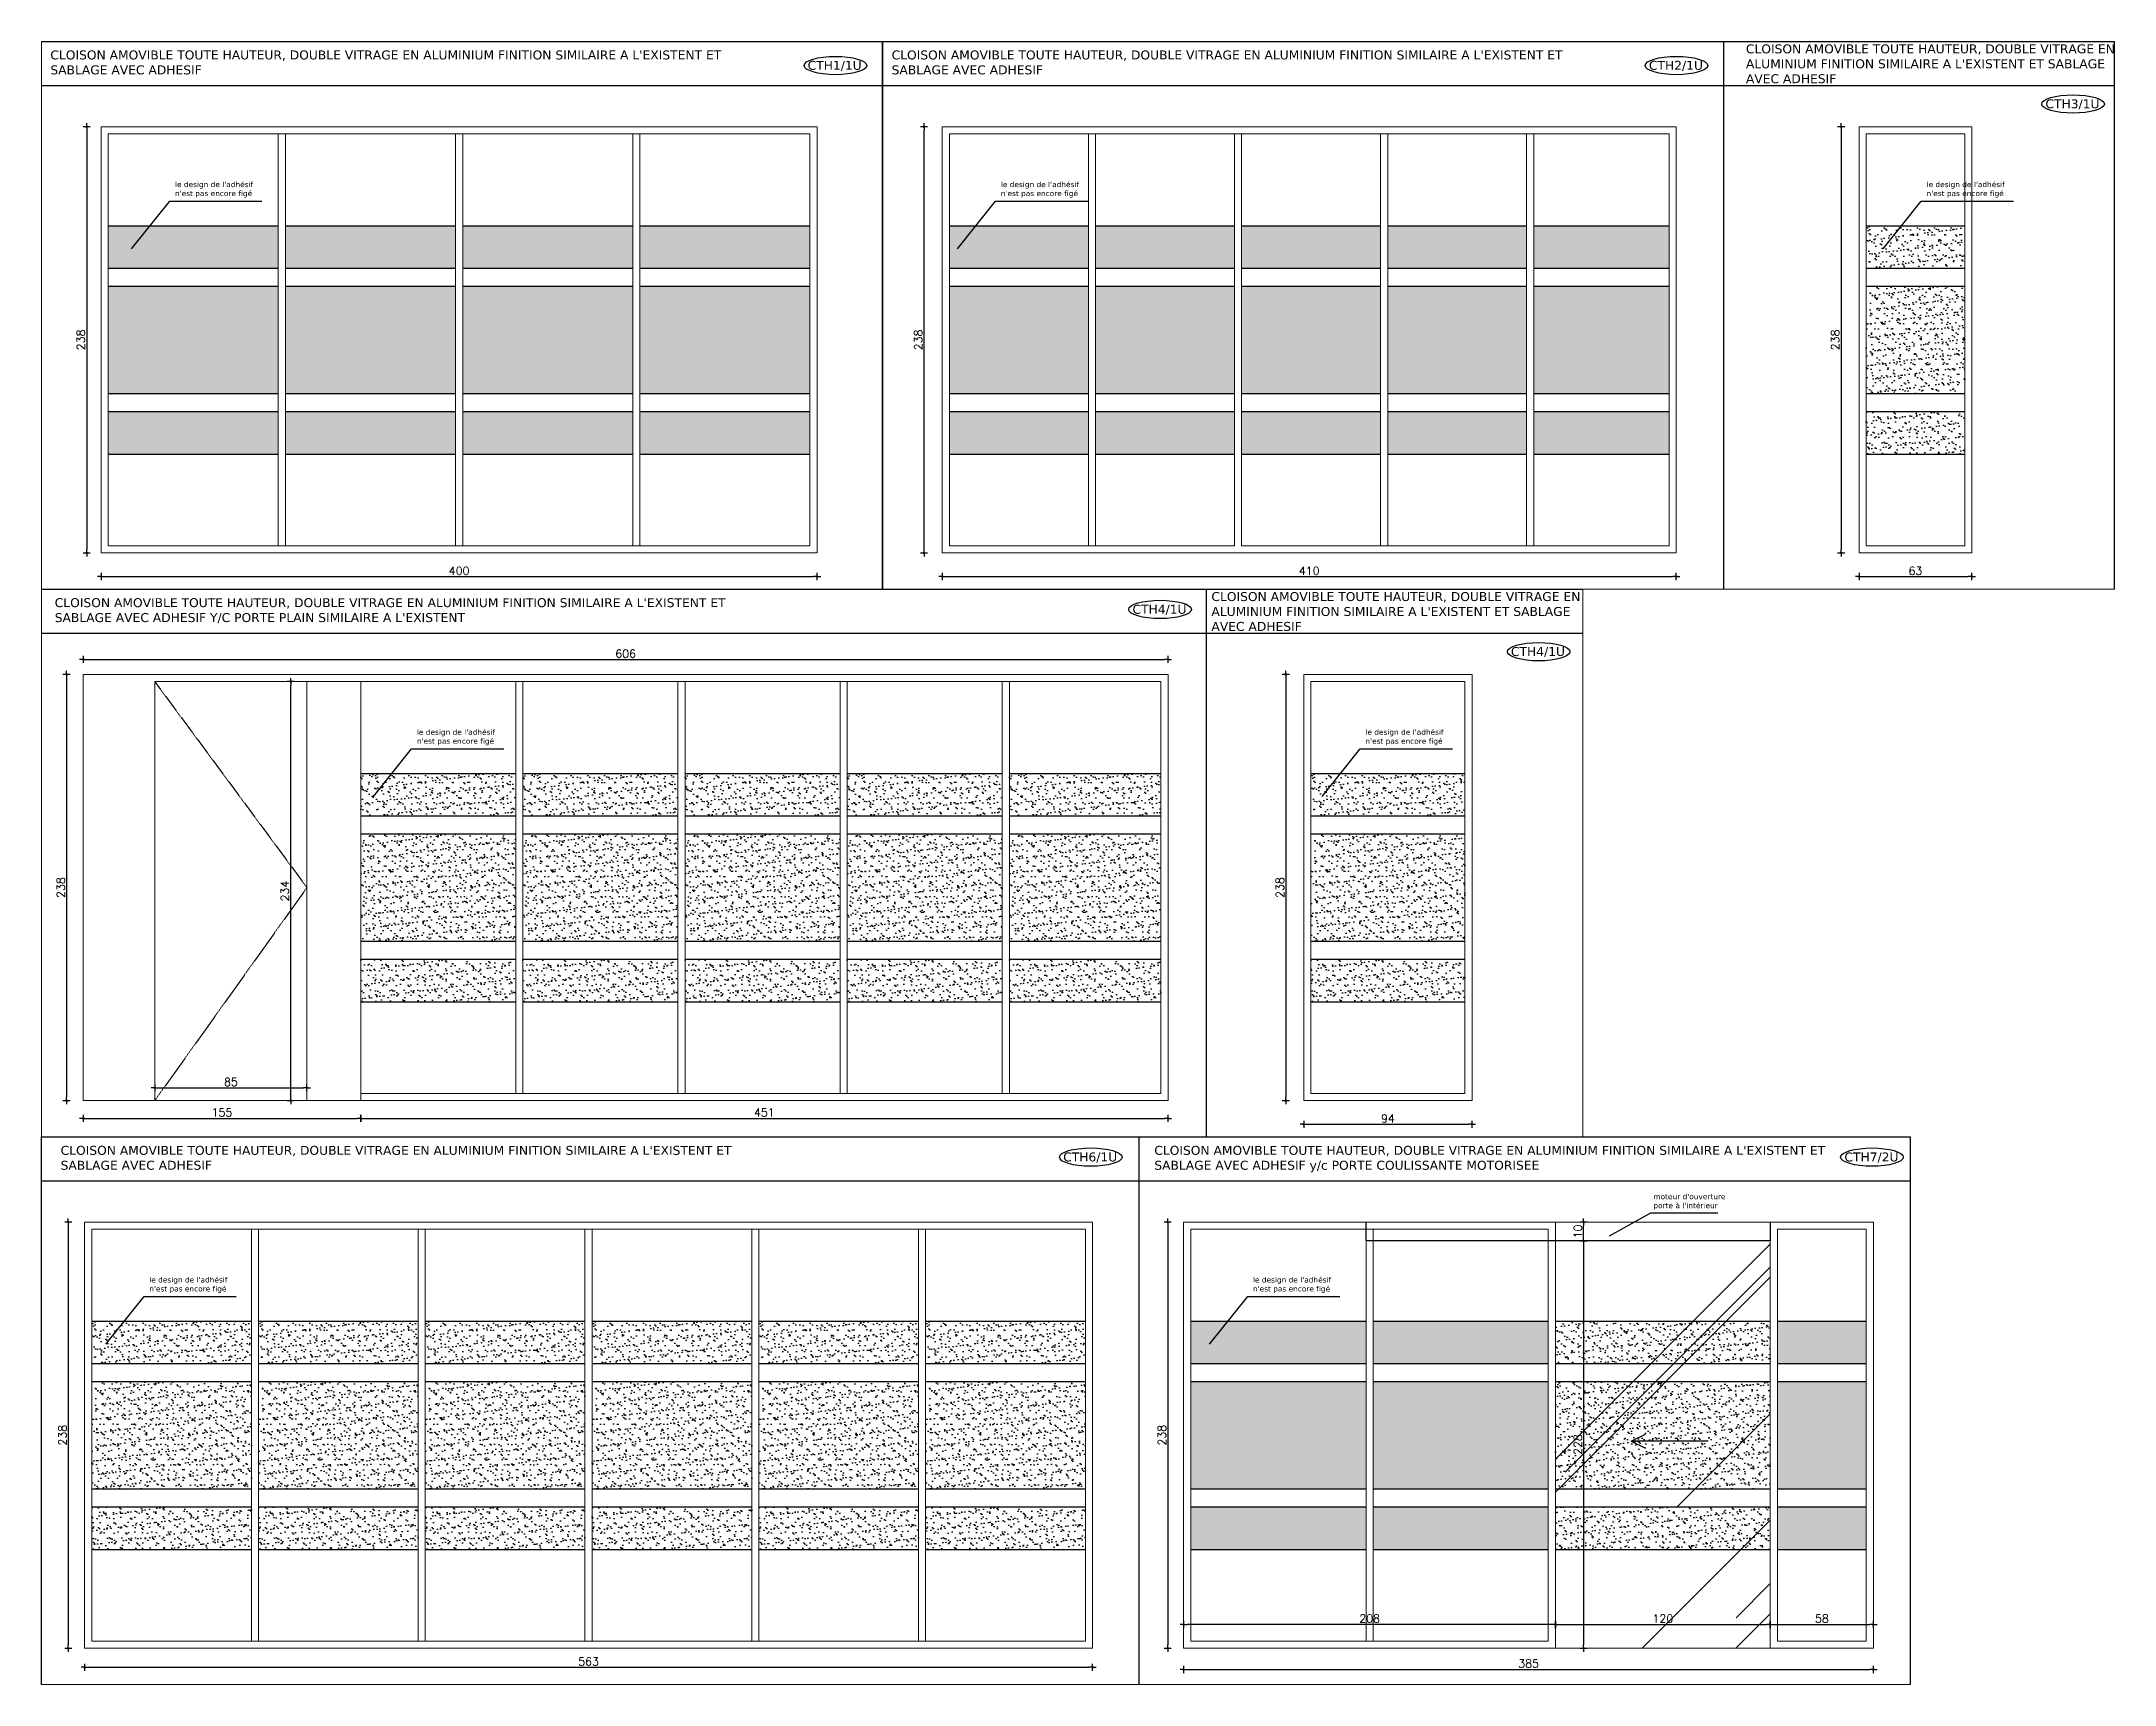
# Paper-space layout 'Layout1' of a CAD drawing. Header units: millimetres. Extents: x 34 to 365, y 14 to 276.
# The model-space entities are those that its viewports show. They can reach past a viewport. Long polylines and large blocks are cut down to what shows.
import ezdxf

# ---------------------------------------------------------------- set-up
doc = ezdxf.new("R2010")
doc.units = ezdxf.units.MM
doc.header["$LTSCALE"] = 10
doc.header["$MEASUREMENT"] = 0
doc.header["$PDMODE"] = 35
doc.linetypes.add('HIDDEN', pattern=[0.375, 0.25, -0.125])
for name, color, linetype in [('COTATION', 203, 'Continuous'), ('HACHURE', 252, 'Continuous'), ('hachures', 251, 'Continuous'), ('rev sol', 253, 'Continuous'), ('TEXTE', 1, 'Continuous')]:
    doc.layers.add(name, color=color, linetype=linetype)
doc.layers.add('men-porte', color=30, linetype='Continuous', lineweight=5)
doc.styles.get("Standard").update_dxf_attribs({"font": 'txt.shx'})
doc.styles.add('Verdana', font='verdana.ttf')
doc.dimstyles.new('Cote(1 20)', dxfattribs={"dimtxt": 0.045, "dimasz": 0.02, "dimexe": 0.2, "dimexo": 0.6, "dimgap": 0.01, "dimtad": 1, "dimdec": 0, "dimlfac": 100, "dimzin": 5, "dimdsep": 46, "dimtxsty": 'Standard', "dimblk1": 'DIM', "dimblk2": 'DIM', "dimsah": 1, "dimcen": 0.05, "dimdle": 0.1, "dimse1": 1, "dimse2": 1, "dimclrt": 256, "dimadec": 0, "dimazin": 0, "dimtfac": 1, "dimtdec": 0, "dimtmove": 2, "dimatfit": 3, "dimldrblk": 'DIM', "dimfxl": 1, "dimtolj": 1, "dimtzin": 0, "dimarcsym": 0})
pattern_1 = [(37.5, (290654.491627, 332835.75672), (-0.0018898007433, 0.0578047130704), [0, -0.0456, 0, -0.051, 0, -0.04875]), (7.5, (290654.49163, 332835.75672), (0.053093301158, 0.084664381957), [0, -0.0246, 0, -0.0411, 0, -0.01575]), (327.5, (290654.454727, 332835.75672), (0.0934242558525, 0.000169771606), [0, -0.015, 0, -0.054, 0, -0.0705]), (317.5, (290654.45473, 332835.75672), (0.090183798137, 0.026330266948), [0, -0.0075, 0, -0.0354, 0, -0.0405])]

psp = doc.layouts.get("Layout1")

msp = doc.modelspace()

# ---------------------------------------------------------------- texts
at = {"ltscale": 0.02, "char_height": 0.05, "attachment_point": 1, "style": 'Verdana'}
for s, insert, width in [("CLOISON AMOVIBLE TOUTE HAUTEUR, DOUBLE VITRAGE EN ALUMINIUM FINITION SIMILAIRE A L'EXISTENT ET SABLAGE AVEC ADHESIF ", (604.712, -1079.313, 0), 3.85618), ("CLOISON AMOVIBLE TOUTE HAUTEUR, DOUBLE VITRAGE EN ALUMINIUM FINITION SIMILAIRE A L'EXISTENT ET SABLAGE AVEC ADHESIF ", (609.411, -1079.313, 0), 3.85618), ("CLOISON AMOVIBLE TOUTE HAUTEUR, DOUBLE VITRAGE EN ALUMINIUM FINITION SIMILAIRE A L'EXISTENT ET SABLAGE AVEC ADHESIF ", (614.183, -1079.279, 0), 2.07164), ("CLOISON AMOVIBLE TOUTE HAUTEUR, DOUBLE VITRAGE EN ALUMINIUM FINITION SIMILAIRE A L'EXISTENT ET SABLAGE AVEC ADHESIF Y/C PORTE PLAIN SIMILAIRE A L'EXISTENT ", (616.316, -1079.313, 0), 3.85618), ('CTH4/1U', (622.336, -1079.35, 0), 1.38117), ("CLOISON AMOVIBLE TOUTE HAUTEUR, DOUBLE VITRAGE EN ALUMINIUM FINITION SIMILAIRE A L'EXISTENT ET SABLAGE AVEC ADHESIF ", (622.777, -1079.279, 0), 2.07164), ("CLOISON AMOVIBLE TOUTE HAUTEUR, DOUBLE VITRAGE EN ALUMINIUM FINITION SIMILAIRE A L'EXISTENT ET SABLAGE AVEC ADHESIF ", (624.97, -1079.313, 0), 3.85618), ('CTH6/1U', (630.57, -1079.35, 0), 1.38117), ("CLOISON AMOVIBLE TOUTE HAUTEUR, DOUBLE VITRAGE EN ALUMINIUM FINITION SIMILAIRE A L'EXISTENT ET SABLAGE AVEC ADHESIF y/c PORTE COULISSANTE MOTORISEE ", (631.079, -1079.313, 0), 3.85618), ('CTH7/2U', (634.934, -1079.35, 0), 1.38117), ('CTH1/1U', (608.942, -1079.371, 0), 1.38117), ('CTH2/1U', (613.641, -1079.371, 0), 1.38117), ('CTH3/1U', (615.856, -1079.586), 1.38117), ('CTH4/1U', (624.45, -1079.586), 1.38117)]:
    msp.add_mtext(s, dxfattribs=dict(at, insert=insert, width=width))
at = {"layer": 'TEXTE', "ltscale": 0.02, "char_height": 0.03, "attachment_point": 1, "style": 'Verdana'}
for s, insert in [("moteur d'ouverture porte à l'intérieur ", (633.867, -1079.581)), ("le design de l'adhésif n'est pas encore figé ", (605.408, -1080.046)), ("le design de l'adhésif n'est pas encore figé ", (610.021, -1080.046)), ("le design de l'adhésif n'est pas encore figé ", (615.192, -1080.046)), ("le design de l'adhésif n'est pas encore figé ", (618.339, -1080.046)), ("le design de l'adhésif n'est pas encore figé ", (623.637, -1080.046)), ("le design de l'adhésif n'est pas encore figé ", (625.465, -1080.046)), ("le design de l'adhésif n'est pas encore figé ", (631.63, -1080.046))]:
    msp.add_mtext_dynamic_manual_height_columns(s, width=0.48098, gutter_width=269.496, heights=[0], dxfattribs=dict(at, insert=insert))

# ---------------------------------------------------------------- blocks, each defined once
blk = doc.blocks.new('DIM')
for p, q in [((-0.2, 0), (-1, 0)), ((0, 0.2), (0, 1)), ((0.2, 0), (1, 0)), ((0, -1), (0, -0.2))]:
    blk.add_line(p, q)
blk.add_circle((0, 0), 0.2)
blk = doc.blocks.new('*D18473')
at = {"layer": 'COTATION', "color": 0, "lineweight": -2, "ltscale": 0.02, "transparency": 16777216}
blk.add_line((604.915, -1079.759), (604.915, -1082.099), dxfattribs=at)
at = {"layer": 'Defpoints', "color": 0, "ltscale": 0.02, "transparency": 16777216}
for p in [(604.995, -1079.739), (604.915, -1082.119), (604.995, -1082.119)]:
    blk.add_point(p, dxfattribs=at)
at = {"layer": 'COTATION', "color": 0, "lineweight": -2, "ltscale": 0.02, "transparency": 16777216, "xscale": 0.02, "yscale": 0.02, "zscale": 0.02}
for p, rotation in [((604.915, -1079.739), 90), ((604.915, -1082.119), 270)]:
    blk.add_blockref('DIM', p, dxfattribs=dict(at, rotation=rotation))
at = {"layer": 'COTATION', "ltscale": 0.02, "transparency": 16777216, "insert": (604.882, -1080.929), "char_height": 0.045, "attachment_point": 5, "rotation": 90}
blk.add_mtext('\\A1;238', dxfattribs=at)
blk = doc.blocks.new('*D18474')
at = {"layer": 'COTATION', "color": 0, "lineweight": -2, "ltscale": 0.02, "transparency": 16777216}
blk.add_line((605.015, -1082.251), (608.975, -1082.251), dxfattribs=at)
at = {"layer": 'Defpoints', "color": 0, "ltscale": 0.02, "transparency": 16777216}
for p in [(604.995, -1082.079), (608.995, -1082.079), (608.995, -1082.251)]:
    blk.add_point(p, dxfattribs=at)
at = {"layer": 'COTATION', "color": 0, "lineweight": -2, "ltscale": 0.02, "transparency": 16777216, "xscale": 0.02, "yscale": 0.02, "zscale": 0.02, "rotation": 180}
blk.add_blockref('DIM', (604.995, -1082.251), dxfattribs=at)
at = {"layer": 'COTATION', "color": 0, "lineweight": -2, "ltscale": 0.02, "transparency": 16777216, "xscale": 0.02, "yscale": 0.02, "zscale": 0.02}
blk.add_blockref('DIM', (608.995, -1082.251), dxfattribs=at)
at = {"layer": 'COTATION', "ltscale": 0.02, "transparency": 16777216, "insert": (606.995, -1082.219), "char_height": 0.045, "attachment_point": 5}
blk.add_mtext('\\A1;400', dxfattribs=at)
blk = doc.blocks.new('*D18475')
at = {"layer": 'COTATION', "color": 0, "lineweight": -2, "ltscale": 0.02, "transparency": 16777216}
blk.add_line((609.592, -1082.099), (609.592, -1079.759), dxfattribs=at)
at = {"layer": 'Defpoints', "color": 0, "ltscale": 0.02, "transparency": 16777216}
for p in [(609.592, -1079.739), (609.694, -1079.739), (609.694, -1082.119)]:
    blk.add_point(p, dxfattribs=at)
at = {"layer": 'COTATION', "color": 0, "lineweight": -2, "ltscale": 0.02, "transparency": 16777216, "xscale": 0.02, "yscale": 0.02, "zscale": 0.02}
for p, rotation in [((609.592, -1079.739), 90), ((609.592, -1082.119), 270)]:
    blk.add_blockref('DIM', p, dxfattribs=dict(at, rotation=rotation))
at = {"layer": 'COTATION', "ltscale": 0.02, "transparency": 16777216, "insert": (609.56, -1080.929), "char_height": 0.045, "attachment_point": 5, "rotation": 90}
blk.add_mtext('\\A1;238', dxfattribs=at)
blk = doc.blocks.new('*D18476')
at = {"layer": 'COTATION', "color": 0, "lineweight": -2, "ltscale": 0.02, "transparency": 16777216}
blk.add_line((609.714, -1082.251), (613.774, -1082.251), dxfattribs=at)
at = {"layer": 'Defpoints', "color": 0, "ltscale": 0.02, "transparency": 16777216}
for p in [(609.694, -1082.119), (613.794, -1082.119), (613.794, -1082.251)]:
    blk.add_point(p, dxfattribs=at)
at = {"layer": 'COTATION', "color": 0, "lineweight": -2, "ltscale": 0.02, "transparency": 16777216, "xscale": 0.02, "yscale": 0.02, "zscale": 0.02, "rotation": 180}
blk.add_blockref('DIM', (609.694, -1082.251), dxfattribs=at)
at = {"layer": 'COTATION', "color": 0, "lineweight": -2, "ltscale": 0.02, "transparency": 16777216, "xscale": 0.02, "yscale": 0.02, "zscale": 0.02}
blk.add_blockref('DIM', (613.794, -1082.251), dxfattribs=at)
at = {"layer": 'COTATION', "ltscale": 0.02, "transparency": 16777216, "insert": (611.744, -1082.219), "char_height": 0.045, "attachment_point": 5}
blk.add_mtext('\\A1;410', dxfattribs=at)
blk = doc.blocks.new('*D18477')
at = {"layer": 'COTATION', "color": 0, "lineweight": -2, "ltscale": 0.02, "transparency": 16777216}
blk.add_line((614.715, -1079.759), (614.715, -1082.099), dxfattribs=at)
at = {"layer": 'Defpoints', "color": 0, "ltscale": 0.02, "transparency": 16777216}
for p in [(614.815, -1079.739), (614.715, -1082.119), (614.815, -1082.119)]:
    blk.add_point(p, dxfattribs=at)
at = {"layer": 'COTATION', "color": 0, "lineweight": -2, "ltscale": 0.02, "transparency": 16777216, "xscale": 0.02, "yscale": 0.02, "zscale": 0.02}
for p, rotation in [((614.715, -1079.739), 90), ((614.715, -1082.119), 270)]:
    blk.add_blockref('DIM', p, dxfattribs=dict(at, rotation=rotation))
at = {"layer": 'COTATION', "ltscale": 0.02, "transparency": 16777216, "insert": (614.682, -1080.929), "char_height": 0.045, "attachment_point": 5, "rotation": 90}
blk.add_mtext('\\A1;238', dxfattribs=at)
blk = doc.blocks.new('*D18478')
at = {"layer": 'COTATION', "color": 0, "lineweight": -2, "ltscale": 0.02, "transparency": 16777216}
blk.add_line((614.835, -1082.251), (615.425, -1082.251), dxfattribs=at)
at = {"layer": 'Defpoints', "color": 0, "ltscale": 0.02, "transparency": 16777216}
for p in [(614.815, -1082.119), (615.445, -1082.119), (615.445, -1082.251)]:
    blk.add_point(p, dxfattribs=at)
at = {"layer": 'COTATION', "color": 0, "lineweight": -2, "ltscale": 0.02, "transparency": 16777216, "xscale": 0.02, "yscale": 0.02, "zscale": 0.02, "rotation": 180}
blk.add_blockref('DIM', (614.815, -1082.251), dxfattribs=at)
at = {"layer": 'COTATION', "color": 0, "lineweight": -2, "ltscale": 0.02, "transparency": 16777216, "xscale": 0.02, "yscale": 0.02, "zscale": 0.02}
blk.add_blockref('DIM', (615.445, -1082.251), dxfattribs=at)
at = {"layer": 'COTATION', "ltscale": 0.02, "transparency": 16777216, "insert": (615.13, -1082.219), "char_height": 0.045, "attachment_point": 5}
blk.add_mtext('\\A1;63', dxfattribs=at)
blk = doc.blocks.new('*D18479')
at = {"layer": 'COTATION', "color": 0, "lineweight": -2, "ltscale": 0.02, "transparency": 16777216}
blk.add_line((616.382, -1079.759), (616.382, -1082.099), dxfattribs=at)
at = {"layer": 'Defpoints', "color": 0, "ltscale": 0.02, "transparency": 16777216}
for p in [(616.475, -1079.739), (616.382, -1082.119), (616.475, -1082.119)]:
    blk.add_point(p, dxfattribs=at)
at = {"layer": 'COTATION', "color": 0, "lineweight": -2, "ltscale": 0.02, "transparency": 16777216, "xscale": 0.02, "yscale": 0.02, "zscale": 0.02}
for p, rotation in [((616.382, -1079.739), 90), ((616.382, -1082.119), 270)]:
    blk.add_blockref('DIM', p, dxfattribs=dict(at, rotation=rotation))
at = {"layer": 'COTATION', "ltscale": 0.02, "transparency": 16777216, "insert": (616.35, -1080.929), "char_height": 0.045, "attachment_point": 5, "rotation": 90}
blk.add_mtext('\\A1;238', dxfattribs=at)
blk = doc.blocks.new('*D18480')
at = {"layer": 'COTATION', "color": 0, "lineweight": -2, "ltscale": 0.02, "transparency": 16777216}
blk.add_line((617.634, -1082.099), (617.634, -1079.799), dxfattribs=at)
at = {"layer": 'Defpoints', "color": 0, "ltscale": 0.02, "transparency": 16777216}
for p in [(617.634, -1079.779), (617.725, -1079.779), (617.725, -1082.119)]:
    blk.add_point(p, dxfattribs=at)
at = {"layer": 'COTATION', "color": 0, "lineweight": -2, "ltscale": 0.02, "transparency": 16777216, "xscale": 0.02, "yscale": 0.02, "zscale": 0.02}
for p, rotation in [((617.634, -1079.779), 90), ((617.634, -1082.119), 270)]:
    blk.add_blockref('DIM', p, dxfattribs=dict(at, rotation=rotation))
at = {"layer": 'COTATION', "ltscale": 0.02, "transparency": 16777216, "insert": (617.602, -1080.949), "char_height": 0.045, "attachment_point": 5, "rotation": 90}
blk.add_mtext('\\A1;234', dxfattribs=at)
blk = doc.blocks.new('*D18481')
at = {"layer": 'COTATION', "color": 0, "lineweight": -2, "ltscale": 0.02, "transparency": 16777216}
blk.add_line((616.495, -1082.218), (618.005, -1082.218), dxfattribs=at)
at = {"layer": 'Defpoints', "color": 0, "ltscale": 0.02, "transparency": 16777216}
for p in [(616.475, -1082.119), (618.025, -1082.119), (618.025, -1082.218)]:
    blk.add_point(p, dxfattribs=at)
at = {"layer": 'COTATION', "color": 0, "lineweight": -2, "ltscale": 0.02, "transparency": 16777216, "xscale": 0.02, "yscale": 0.02, "zscale": 0.02, "rotation": 180}
blk.add_blockref('DIM', (616.475, -1082.218), dxfattribs=at)
at = {"layer": 'COTATION', "color": 0, "lineweight": -2, "ltscale": 0.02, "transparency": 16777216, "xscale": 0.02, "yscale": 0.02, "zscale": 0.02}
blk.add_blockref('DIM', (618.025, -1082.218), dxfattribs=at)
at = {"layer": 'COTATION', "ltscale": 0.02, "transparency": 16777216, "insert": (617.25, -1082.185), "char_height": 0.045, "attachment_point": 5}
blk.add_mtext('\\A1;155', dxfattribs=at)
blk = doc.blocks.new('*D18482')
at = {"layer": 'COTATION', "color": 0, "lineweight": -2, "ltscale": 0.02, "transparency": 16777216}
blk.add_line((616.895, -1082.047), (617.705, -1082.047), dxfattribs=at)
at = {"layer": 'Defpoints', "color": 0, "ltscale": 0.02, "transparency": 16777216}
for p in [(616.875, -1081.911), (617.725, -1081.911), (617.725, -1082.047)]:
    blk.add_point(p, dxfattribs=at)
at = {"layer": 'COTATION', "color": 0, "lineweight": -2, "ltscale": 0.02, "transparency": 16777216, "xscale": 0.02, "yscale": 0.02, "zscale": 0.02, "rotation": 180}
blk.add_blockref('DIM', (616.875, -1082.047), dxfattribs=at)
at = {"layer": 'COTATION', "color": 0, "lineweight": -2, "ltscale": 0.02, "transparency": 16777216, "xscale": 0.02, "yscale": 0.02, "zscale": 0.02}
blk.add_blockref('DIM', (617.725, -1082.047), dxfattribs=at)
at = {"layer": 'COTATION', "ltscale": 0.02, "transparency": 16777216, "insert": (617.3, -1082.015), "char_height": 0.045, "attachment_point": 5}
blk.add_mtext('\\A1;85', dxfattribs=at)
blk = doc.blocks.new('*D18483')
at = {"layer": 'COTATION', "color": 0, "lineweight": -2, "ltscale": 0.02, "transparency": 16777216}
blk.add_line((616.495, -1079.655), (622.515, -1079.655), dxfattribs=at)
at = {"layer": 'Defpoints', "color": 0, "ltscale": 0.02, "transparency": 16777216}
for p in [(622.535, -1079.655), (616.475, -1079.739), (622.535, -1079.739)]:
    blk.add_point(p, dxfattribs=at)
at = {"layer": 'COTATION', "color": 0, "lineweight": -2, "ltscale": 0.02, "transparency": 16777216, "xscale": 0.02, "yscale": 0.02, "zscale": 0.02, "rotation": 180}
blk.add_blockref('DIM', (616.475, -1079.655), dxfattribs=at)
at = {"layer": 'COTATION', "color": 0, "lineweight": -2, "ltscale": 0.02, "transparency": 16777216, "xscale": 0.02, "yscale": 0.02, "zscale": 0.02}
blk.add_blockref('DIM', (622.535, -1079.655), dxfattribs=at)
at = {"layer": 'COTATION', "ltscale": 0.02, "transparency": 16777216, "insert": (619.505, -1079.623), "char_height": 0.045, "attachment_point": 5}
blk.add_mtext('\\A1;606', dxfattribs=at)
blk = doc.blocks.new('*D18484')
at = {"layer": 'COTATION', "color": 0, "lineweight": -2, "ltscale": 0.02, "transparency": 16777216}
blk.add_line((618.045, -1082.218), (622.515, -1082.218), dxfattribs=at)
at = {"layer": 'Defpoints', "color": 0, "ltscale": 0.02, "transparency": 16777216}
for p in [(618.025, -1082.119), (622.535, -1082.119), (622.535, -1082.218)]:
    blk.add_point(p, dxfattribs=at)
at = {"layer": 'COTATION', "color": 0, "lineweight": -2, "ltscale": 0.02, "transparency": 16777216, "xscale": 0.02, "yscale": 0.02, "zscale": 0.02, "rotation": 180}
blk.add_blockref('DIM', (618.025, -1082.218), dxfattribs=at)
at = {"layer": 'COTATION', "color": 0, "lineweight": -2, "ltscale": 0.02, "transparency": 16777216, "xscale": 0.02, "yscale": 0.02, "zscale": 0.02}
blk.add_blockref('DIM', (622.535, -1082.218), dxfattribs=at)
at = {"layer": 'COTATION', "ltscale": 0.02, "transparency": 16777216, "insert": (620.28, -1082.185), "char_height": 0.045, "attachment_point": 5}
blk.add_mtext('\\A1;451', dxfattribs=at)
blk = doc.blocks.new('*D18485')
at = {"layer": 'COTATION', "color": 0, "lineweight": -2, "ltscale": 0.02, "transparency": 16777216}
blk.add_line((623.193, -1079.759), (623.193, -1082.099), dxfattribs=at)
at = {"layer": 'Defpoints', "color": 0, "ltscale": 0.02, "transparency": 16777216}
for p in [(623.293, -1079.739), (623.193, -1082.119), (623.293, -1082.119)]:
    blk.add_point(p, dxfattribs=at)
at = {"layer": 'COTATION', "color": 0, "lineweight": -2, "ltscale": 0.02, "transparency": 16777216, "xscale": 0.02, "yscale": 0.02, "zscale": 0.02}
for p, rotation in [((623.193, -1079.739), 90), ((623.193, -1082.119), 270)]:
    blk.add_blockref('DIM', p, dxfattribs=dict(at, rotation=rotation))
at = {"layer": 'COTATION', "ltscale": 0.02, "transparency": 16777216, "insert": (623.16, -1080.929), "char_height": 0.045, "attachment_point": 5, "rotation": 90}
blk.add_mtext('\\A1;238', dxfattribs=at)
blk = doc.blocks.new('*D18486')
at = {"layer": 'COTATION', "color": 0, "lineweight": -2, "ltscale": 0.02, "transparency": 16777216}
blk.add_line((623.313, -1082.251), (624.213, -1082.251), dxfattribs=at)
at = {"layer": 'Defpoints', "color": 0, "ltscale": 0.02, "transparency": 16777216}
for p in [(623.293, -1082.119), (624.233, -1082.119), (624.233, -1082.251)]:
    blk.add_point(p, dxfattribs=at)
at = {"layer": 'COTATION', "color": 0, "lineweight": -2, "ltscale": 0.02, "transparency": 16777216, "xscale": 0.02, "yscale": 0.02, "zscale": 0.02, "rotation": 180}
blk.add_blockref('DIM', (623.293, -1082.251), dxfattribs=at)
at = {"layer": 'COTATION', "color": 0, "lineweight": -2, "ltscale": 0.02, "transparency": 16777216, "xscale": 0.02, "yscale": 0.02, "zscale": 0.02}
blk.add_blockref('DIM', (624.233, -1082.251), dxfattribs=at)
at = {"layer": 'COTATION', "ltscale": 0.02, "transparency": 16777216, "insert": (623.763, -1082.219), "char_height": 0.045, "attachment_point": 5}
blk.add_mtext('\\A1;94', dxfattribs=at)
blk = doc.blocks.new('*D18487')
at = {"layer": 'COTATION', "color": 0, "lineweight": -2, "ltscale": 0.02, "transparency": 16777216}
blk.add_line((625.013, -1079.759), (625.013, -1082.099), dxfattribs=at)
at = {"layer": 'Defpoints', "color": 0, "ltscale": 0.02, "transparency": 16777216}
for p in [(625.114, -1079.739), (625.013, -1082.119), (625.114, -1082.119)]:
    blk.add_point(p, dxfattribs=at)
at = {"layer": 'COTATION', "color": 0, "lineweight": -2, "ltscale": 0.02, "transparency": 16777216, "xscale": 0.02, "yscale": 0.02, "zscale": 0.02}
for p, rotation in [((625.013, -1079.739), 90), ((625.013, -1082.119), 270)]:
    blk.add_blockref('DIM', p, dxfattribs=dict(at, rotation=rotation))
at = {"layer": 'COTATION', "ltscale": 0.02, "transparency": 16777216, "insert": (624.981, -1080.929), "char_height": 0.045, "attachment_point": 5, "rotation": 90}
blk.add_mtext('\\A1;238', dxfattribs=at)
blk = doc.blocks.new('*D18488')
at = {"layer": 'COTATION', "color": 0, "lineweight": -2, "ltscale": 0.02, "transparency": 16777216}
blk.add_line((625.124, -1082.225), (630.714, -1082.225), dxfattribs=at)
at = {"layer": 'Defpoints', "color": 0, "ltscale": 0.02, "transparency": 16777216}
for p in [(625.104, -1082.119), (630.734, -1082.119), (630.734, -1082.225)]:
    blk.add_point(p, dxfattribs=at)
at = {"layer": 'COTATION', "color": 0, "lineweight": -2, "ltscale": 0.02, "transparency": 16777216, "xscale": 0.02, "yscale": 0.02, "zscale": 0.02, "rotation": 180}
blk.add_blockref('DIM', (625.104, -1082.225), dxfattribs=at)
at = {"layer": 'COTATION', "color": 0, "lineweight": -2, "ltscale": 0.02, "transparency": 16777216, "xscale": 0.02, "yscale": 0.02, "zscale": 0.02}
blk.add_blockref('DIM', (630.734, -1082.225), dxfattribs=at)
at = {"layer": 'COTATION', "ltscale": 0.02, "transparency": 16777216, "insert": (627.919, -1082.193), "char_height": 0.045, "attachment_point": 5}
blk.add_mtext('\\A1;563', dxfattribs=at)
blk = doc.blocks.new('*D18489')
at = {"layer": 'COTATION', "color": 0, "lineweight": -2, "ltscale": 0.02, "transparency": 16777216}
blk.add_line((631.154, -1079.759), (631.154, -1082.099), dxfattribs=at)
at = {"layer": 'Defpoints', "color": 0, "ltscale": 0.02, "transparency": 16777216}
for p in [(631.243, -1079.739), (631.154, -1082.119), (631.243, -1082.119)]:
    blk.add_point(p, dxfattribs=at)
at = {"layer": 'COTATION', "color": 0, "lineweight": -2, "ltscale": 0.02, "transparency": 16777216, "xscale": 0.02, "yscale": 0.02, "zscale": 0.02}
for p, rotation in [((631.154, -1079.739), 90), ((631.154, -1082.119), 270)]:
    blk.add_blockref('DIM', p, dxfattribs=dict(at, rotation=rotation))
at = {"layer": 'COTATION', "ltscale": 0.02, "transparency": 16777216, "insert": (631.122, -1080.929), "char_height": 0.045, "attachment_point": 5, "rotation": 90}
blk.add_mtext('\\A1;238', dxfattribs=at)
blk = doc.blocks.new('*D18490')
at = {"layer": 'COTATION', "color": 0, "lineweight": -2, "ltscale": 0.02, "transparency": 16777216}
blk.add_line((631.263, -1082.237), (635.076, -1082.237), dxfattribs=at)
at = {"layer": 'Defpoints', "color": 0, "ltscale": 0.02, "transparency": 16777216}
for p in [(631.243, -1082.119), (635.096, -1082.119), (635.096, -1082.237)]:
    blk.add_point(p, dxfattribs=at)
at = {"layer": 'COTATION', "color": 0, "lineweight": -2, "ltscale": 0.02, "transparency": 16777216, "xscale": 0.02, "yscale": 0.02, "zscale": 0.02, "rotation": 180}
blk.add_blockref('DIM', (631.243, -1082.237), dxfattribs=at)
at = {"layer": 'COTATION', "color": 0, "lineweight": -2, "ltscale": 0.02, "transparency": 16777216, "xscale": 0.02, "yscale": 0.02, "zscale": 0.02}
blk.add_blockref('DIM', (635.096, -1082.237), dxfattribs=at)
at = {"layer": 'COTATION', "ltscale": 0.02, "transparency": 16777216, "insert": (633.17, -1082.204), "char_height": 0.045, "attachment_point": 5}
blk.add_mtext('\\A1;385', dxfattribs=at)
blk = doc.blocks.new('*D18491')
at = {"layer": 'COTATION', "color": 0, "lineweight": -2, "ltscale": 0.02, "transparency": 16777216}
blk.add_line((633.34, -1081.986), (634.5, -1081.986), dxfattribs=at)
at = {"layer": 'Defpoints', "color": 0, "ltscale": 0.02, "transparency": 16777216}
for p in [(634.52, -1081.986), (633.32, -1082.119), (634.52, -1082.119)]:
    blk.add_point(p, dxfattribs=at)
at = {"layer": 'COTATION', "color": 0, "lineweight": -2, "ltscale": 0.02, "transparency": 16777216, "xscale": 0.02, "yscale": 0.02, "zscale": 0.02, "rotation": 180}
blk.add_blockref('DIM', (633.32, -1081.986), dxfattribs=at)
at = {"layer": 'COTATION', "color": 0, "lineweight": -2, "ltscale": 0.02, "transparency": 16777216, "xscale": 0.02, "yscale": 0.02, "zscale": 0.02}
blk.add_blockref('DIM', (634.52, -1081.986), dxfattribs=at)
at = {"layer": 'COTATION', "ltscale": 0.02, "transparency": 16777216, "insert": (633.92, -1081.953), "char_height": 0.045, "attachment_point": 5}
blk.add_mtext('\\A1;120', dxfattribs=at)
blk = doc.blocks.new('*D18492')
at = {"layer": 'COTATION', "color": 0, "lineweight": -2, "ltscale": 0.02, "transparency": 16777216}
blk.add_line((634.54, -1081.986), (635.076, -1081.986), dxfattribs=at)
at = {"layer": 'Defpoints', "color": 0, "ltscale": 0.02, "transparency": 16777216}
for p in [(635.096, -1081.986), (634.52, -1082.119), (635.096, -1082.119)]:
    blk.add_point(p, dxfattribs=at)
at = {"layer": 'COTATION', "color": 0, "lineweight": -2, "ltscale": 0.02, "transparency": 16777216, "xscale": 0.02, "yscale": 0.02, "zscale": 0.02, "rotation": 180}
blk.add_blockref('DIM', (634.52, -1081.986), dxfattribs=at)
at = {"layer": 'COTATION', "color": 0, "lineweight": -2, "ltscale": 0.02, "transparency": 16777216, "xscale": 0.02, "yscale": 0.02, "zscale": 0.02}
blk.add_blockref('DIM', (635.096, -1081.986), dxfattribs=at)
at = {"layer": 'COTATION', "ltscale": 0.02, "transparency": 16777216, "insert": (634.808, -1081.953), "char_height": 0.045, "attachment_point": 5}
blk.add_mtext('\\A1;58', dxfattribs=at)
blk = doc.blocks.new('*D18493')
at = {"layer": 'COTATION', "color": 0, "lineweight": -2, "ltscale": 0.02, "transparency": 16777216}
blk.add_line((633.3, -1081.986), (631.263, -1081.986), dxfattribs=at)
at = {"layer": 'Defpoints', "color": 0, "ltscale": 0.02, "transparency": 16777216}
for p in [(631.243, -1081.986), (631.243, -1082.119), (633.32, -1082.119)]:
    blk.add_point(p, dxfattribs=at)
at = {"layer": 'COTATION', "color": 0, "lineweight": -2, "ltscale": 0.02, "transparency": 16777216, "xscale": 0.02, "yscale": 0.02, "zscale": 0.02, "rotation": 180}
blk.add_blockref('DIM', (631.243, -1081.986), dxfattribs=at)
at = {"layer": 'COTATION', "color": 0, "lineweight": -2, "ltscale": 0.02, "transparency": 16777216, "xscale": 0.02, "yscale": 0.02, "zscale": 0.02}
blk.add_blockref('DIM', (633.32, -1081.986), dxfattribs=at)
at = {"layer": 'COTATION', "ltscale": 0.02, "transparency": 16777216, "insert": (632.282, -1081.953), "char_height": 0.045, "attachment_point": 5}
blk.add_mtext('\\A1;208', dxfattribs=at)
blk = doc.blocks.new('*D18494')
at = {"layer": 'COTATION', "color": 0, "lineweight": -2, "ltscale": 0.02, "transparency": 16777216}
blk.add_line((633.477, -1079.863), (633.477, -1082.099), dxfattribs=at)
at = {"layer": 'Defpoints', "color": 0, "ltscale": 0.02, "transparency": 16777216}
for p in [(633.755, -1079.843), (633.477, -1082.119), (633.755, -1082.119)]:
    blk.add_point(p, dxfattribs=at)
at = {"layer": 'COTATION', "color": 0, "lineweight": -2, "ltscale": 0.02, "transparency": 16777216, "xscale": 0.02, "yscale": 0.02, "zscale": 0.02}
for p, rotation in [((633.477, -1079.843), 90), ((633.477, -1082.119), 270)]:
    blk.add_blockref('DIM', p, dxfattribs=dict(at, rotation=rotation))
at = {"layer": 'COTATION', "ltscale": 0.02, "transparency": 16777216, "insert": (633.445, -1080.981), "char_height": 0.045, "attachment_point": 5, "rotation": 90}
blk.add_mtext('\\A1;228', dxfattribs=at)
blk = doc.blocks.new('*D18495')
at = {"layer": 'COTATION', "color": 0, "lineweight": -2, "ltscale": 0.02, "transparency": 16777216}
blk.add_line((633.477, -1079.823), (633.477, -1079.759), dxfattribs=at)
at = {"layer": 'Defpoints', "color": 0, "ltscale": 0.02, "transparency": 16777216}
for p in [(633.477, -1079.739), (633.693, -1079.739), (633.693, -1079.843)]:
    blk.add_point(p, dxfattribs=at)
at = {"layer": 'COTATION', "color": 0, "lineweight": -2, "ltscale": 0.02, "transparency": 16777216, "xscale": 0.02, "yscale": 0.02, "zscale": 0.02}
for p, rotation in [((633.477, -1079.739), 90), ((633.477, -1079.843), 270)]:
    blk.add_blockref('DIM', p, dxfattribs=dict(at, rotation=rotation))
at = {"layer": 'COTATION', "ltscale": 0.02, "transparency": 16777216, "insert": (633.445, -1079.791), "char_height": 0.045, "attachment_point": 5, "rotation": 90}
blk.add_mtext('\\A1;10', dxfattribs=at)

# ---------------------------------------------------------------- dimensions: what is measured, and where the dimension line sits
at = {"layer": 'COTATION', "ltscale": 0.02}
for base, p1, p2, picture, middle in [((622.535, -1079.655), (616.475, -1079.739), (622.535, -1079.739), '*D18483', (619.505, -1079.623)), ((617.725, -1082.047), (616.875, -1081.911), (617.725, -1081.911), '*D18482', (617.3, -1082.015)), ((631.243, -1081.986), (633.32, -1082.119), (631.243, -1082.119), '*D18493', (632.282, -1081.953)), ((634.52, -1081.986), (633.32, -1082.119), (634.52, -1082.119), '*D18491', (633.92, -1081.953)), ((635.096, -1081.986), (634.52, -1082.119), (635.096, -1082.119), '*D18492', (634.808, -1081.953)), ((608.995, -1082.251), (604.995, -1082.079), (608.995, -1082.079), '*D18474', (606.995, -1082.219)), ((613.794, -1082.251), (609.694, -1082.119), (613.794, -1082.119), '*D18476', (611.744, -1082.219)), ((615.445, -1082.251), (614.815, -1082.119), (615.445, -1082.119), '*D18478', (615.13, -1082.219)), ((618.025, -1082.218), (616.475, -1082.119), (618.025, -1082.119), '*D18481', (617.25, -1082.185)), ((622.535, -1082.218), (618.025, -1082.119), (622.535, -1082.119), '*D18484', (620.28, -1082.185)), ((624.233, -1082.251), (623.293, -1082.119), (624.233, -1082.119), '*D18486', (623.763, -1082.219)), ((630.734, -1082.225), (625.104, -1082.119), (630.734, -1082.119), '*D18488', (627.919, -1082.193)), ((635.096, -1082.237), (631.243, -1082.119), (635.096, -1082.119), '*D18490', (633.17, -1082.204))]:
    dim = msp.add_linear_dim(base=base, p1=p1, p2=p2, dimstyle='Cote(1 20)', dxfattribs=at)
    dim.commit()
    dim.dimension.update_dxf_attribs({"geometry": picture, "text_midpoint": middle})
for base, p1, p2, picture, middle in [((604.915, -1082.119), (604.995, -1079.739), (604.995, -1082.119), '*D18473', (604.882, -1080.929)), ((609.592, -1079.739), (609.694, -1082.119), (609.694, -1079.739), '*D18475', (609.56, -1080.929)), ((614.715, -1082.119), (614.815, -1079.739), (614.815, -1082.119), '*D18477', (614.682, -1080.929)), ((616.382, -1082.119), (616.475, -1079.739), (616.475, -1082.119), '*D18479', (616.35, -1080.929)), ((617.634, -1079.779), (617.725, -1082.119), (617.725, -1079.779), '*D18480', (617.602, -1080.949)), ((623.193, -1082.119), (623.293, -1079.739), (623.293, -1082.119), '*D18485', (623.16, -1080.929)), ((625.013, -1082.119), (625.114, -1079.739), (625.114, -1082.119), '*D18487', (624.981, -1080.929)), ((631.154, -1082.119), (631.243, -1079.739), (631.243, -1082.119), '*D18489', (631.122, -1080.929)), ((633.477, -1079.739), (633.693, -1079.843), (633.693, -1079.739), '*D18495', (633.445, -1079.791)), ((633.477, -1082.119), (633.755, -1079.843), (633.755, -1082.119), '*D18494', (633.445, -1080.981))]:
    dim = msp.add_linear_dim(base=base, p1=p1, p2=p2, angle=90, dimstyle='Cote(1 20)', dxfattribs=at)
    dim.commit()
    dim.dimension.update_dxf_attribs({"geometry": picture, "text_midpoint": middle})

# ---------------------------------------------------------------- hatches: boundary and pattern name
at = {"layer": 'HACHURE'}
h = msp.add_hatch(dxfattribs=at)
h.set_pattern_fill('AR-SAND', color=256, scale=0.03)
h.set_pattern_definition([(37.5, (191.942868, 1.88464), (-0.0018898007, 0.057804713), [0, -0.0456, 0, -0.051, 0, -0.04875]), (7.5, (191.94287, 1.88464), (0.053093301, 0.084664382), [0, -0.0246, 0, -0.0411, 0, -0.01575]), (327.5, (191.90597, 1.88464), (0.0934242559, 0.0001697716), [0, -0.015, 0, -0.054, 0, -0.0705]), (317.5, (191.90597, 1.88464), (0.090183798, 0.026330267), [0, -0.0075, 0, -0.0354, 0, -0.0405])])
h.paths.add_polyline_path([(605.985, -1081.229), (605.985, -1080.629), (605.035, -1080.629), (605.035, -1081.229)])
h.paths.add_polyline_path([(605.985, -1080.529), (605.985, -1080.292), (605.035, -1080.292), (605.035, -1080.529)])
h.paths.add_polyline_path([(605.985, -1081.567), (605.985, -1081.329), (605.035, -1081.329), (605.035, -1081.567)])
h.paths.add_polyline_path([(606.975, -1081.567), (606.975, -1081.329), (606.025, -1081.329), (606.025, -1081.567)])
h.paths.add_polyline_path([(606.975, -1081.229), (606.975, -1080.629), (606.025, -1080.629), (606.025, -1081.229)])
h.paths.add_polyline_path([(606.975, -1080.529), (606.975, -1080.292), (606.025, -1080.292), (606.025, -1080.529)])
h.paths.add_polyline_path([(607.965, -1080.529), (607.965, -1080.292), (607.015, -1080.292), (607.015, -1080.529)])
h.paths.add_polyline_path([(608.005, -1080.292), (608.005, -1080.529), (608.955, -1080.529), (608.955, -1080.292)])
h.paths.add_polyline_path([(607.965, -1081.229), (607.965, -1080.629), (607.015, -1080.629), (607.015, -1081.229)])
h.paths.add_polyline_path([(608.005, -1080.629), (608.005, -1081.229), (608.955, -1081.229), (608.955, -1080.629)])
h.paths.add_polyline_path([(608.005, -1081.329), (608.005, -1081.567), (608.955, -1081.567), (608.955, -1081.329)])
h.paths.add_polyline_path([(607.965, -1081.567), (607.965, -1081.329), (607.015, -1081.329), (607.015, -1081.567)])
h = msp.add_hatch(dxfattribs=at)
h.set_pattern_fill('AR-SAND', color=256, scale=0.03)
h.set_pattern_definition([(37.5, (290654.832887, 332835.75672), (-0.0018898007433, 0.0578047130704), [0, -0.0456, 0, -0.051, 0, -0.04875]), (7.5, (290654.83289, 332835.75672), (0.053093301158, 0.084664381957), [0, -0.0246, 0, -0.0411, 0, -0.01575]), (327.5, (290654.795987, 332835.75672), (0.0934242558525, 0.000169771606), [0, -0.015, 0, -0.054, 0, -0.0705]), (317.5, (290654.79599, 332835.75672), (0.090183798137, 0.026330266948), [0, -0.0075, 0, -0.0354, 0, -0.0405])])
h.paths.add_polyline_path([(610.51, -1080.529), (610.51, -1080.292), (609.734, -1080.292), (609.734, -1080.529)])
h.paths.add_polyline_path([(610.51, -1081.229), (610.51, -1080.629), (609.734, -1080.629), (609.734, -1081.229)])
h.paths.add_polyline_path([(610.51, -1081.567), (610.51, -1081.329), (609.734, -1081.329), (609.734, -1081.567)])
h.paths.add_polyline_path([(611.326, -1081.567), (611.326, -1081.329), (610.55, -1081.329), (610.55, -1081.567)])
h.paths.add_polyline_path([(611.326, -1081.229), (611.326, -1080.629), (610.55, -1080.629), (610.55, -1081.229)])
h.paths.add_polyline_path([(611.326, -1080.529), (611.326, -1080.292), (610.55, -1080.292), (610.55, -1080.529)])
h.paths.add_polyline_path([(611.366, -1080.292), (611.366, -1080.529), (612.142, -1080.529), (612.142, -1080.292)])
h.paths.add_polyline_path([(612.142, -1081.229), (612.142, -1080.629), (611.366, -1080.629), (611.366, -1081.229)])
h.paths.add_polyline_path([(612.142, -1081.567), (612.142, -1081.329), (611.366, -1081.329), (611.366, -1081.567)])
h.paths.add_polyline_path([(612.182, -1081.567), (612.958, -1081.567), (612.958, -1081.329), (612.182, -1081.329)])
h.paths.add_polyline_path([(612.182, -1080.629), (612.182, -1081.229), (612.958, -1081.229), (612.958, -1080.629)])
h.paths.add_polyline_path([(612.182, -1080.292), (612.182, -1080.529), (612.958, -1080.529), (612.958, -1080.292)])
h.paths.add_polyline_path([(612.998, -1080.292), (612.998, -1080.529), (613.754, -1080.529), (613.754, -1080.292)])
h.paths.add_polyline_path([(613.754, -1081.229), (613.754, -1080.629), (612.998, -1080.629), (612.998, -1081.229)])
h.paths.add_polyline_path([(612.998, -1081.329), (612.998, -1081.567), (613.754, -1081.567), (613.754, -1081.329)])
h = msp.add_hatch(dxfattribs=at)
h.set_pattern_fill('AR-SAND', color=256, scale=0.03)
h.set_pattern_definition([(37.5, (290655.293762, 332835.75672), (-0.0018898007433, 0.0578047130704), [0, -0.0456, 0, -0.051, 0, -0.04875]), (7.5, (290655.29376, 332835.75672), (0.053093301158, 0.084664381957), [0, -0.0246, 0, -0.0411, 0, -0.01575]), (327.5, (290655.25686, 332835.75672), (0.0934242558525, 0.000169771606), [0, -0.015, 0, -0.054, 0, -0.0705]), (317.5, (290655.25686, 332835.75672), (0.090183798137, 0.026330266948), [0, -0.0075, 0, -0.0354, 0, -0.0405])])
h.paths.add_polyline_path([(614.855, -1080.292), (614.855, -1080.529), (615.405, -1080.529), (615.405, -1080.292)])
h.paths.add_polyline_path([(615.405, -1080.629), (614.855, -1080.629), (614.855, -1081.229), (615.405, -1081.229)])
h.paths.add_polyline_path([(614.855, -1081.329), (614.855, -1081.567), (615.405, -1081.567), (615.405, -1081.329)])
h = msp.add_hatch(dxfattribs=at)
h.set_pattern_fill('AR-SAND', color=256, scale=0.03)
h.set_pattern_definition([(37.5, (290658.5388, 332835.75672), (-0.0018898007433, 0.0578047130704), [0, -0.0456, 0, -0.051, 0, -0.04875]), (7.5, (290658.5388, 332835.75672), (0.053093301158, 0.084664381957), [0, -0.0246, 0, -0.0411, 0, -0.01575]), (327.5, (290658.5019, 332835.75672), (0.0934242558525, 0.000169771606), [0, -0.015, 0, -0.054, 0, -0.0705]), (317.5, (290658.5019, 332835.75672), (0.090183798137, 0.026330266948), [0, -0.0075, 0, -0.0354, 0, -0.0405])])
h.paths.add_polyline_path([(618.025, -1080.292), (618.025, -1080.529), (618.891, -1080.529), (618.891, -1080.292)])
h.paths.add_polyline_path([(618.891, -1080.629), (618.025, -1080.629), (618.025, -1081.229), (618.891, -1081.229)])
h.paths.add_polyline_path([(618.025, -1081.329), (618.025, -1081.567), (618.891, -1081.567), (618.891, -1081.329)])
h = msp.add_hatch(dxfattribs=at)
h.set_pattern_fill('AR-SAND', color=256, scale=0.03)
h.set_pattern_definition([(37.5, (290659.4448, 332835.75672), (-0.0018898007433, 0.0578047130704), [0, -0.0456, 0, -0.051, 0, -0.04875]), (7.5, (290659.4448, 332835.75672), (0.053093301158, 0.084664381957), [0, -0.0246, 0, -0.0411, 0, -0.01575]), (327.5, (290659.4079, 332835.75672), (0.0934242558525, 0.000169771606), [0, -0.015, 0, -0.054, 0, -0.0705]), (317.5, (290659.4079, 332835.75672), (0.090183798137, 0.026330266948), [0, -0.0075, 0, -0.0354, 0, -0.0405])])
h.paths.add_polyline_path([(618.931, -1080.292), (618.931, -1080.529), (619.797, -1080.529), (619.797, -1080.292)])
h.paths.add_polyline_path([(619.797, -1080.629), (618.931, -1080.629), (618.931, -1081.229), (619.797, -1081.229)])
h.paths.add_polyline_path([(618.931, -1081.329), (618.931, -1081.567), (619.797, -1081.567), (619.797, -1081.329)])
h = msp.add_hatch(dxfattribs=at)
h.set_pattern_fill('AR-SAND', color=256, scale=0.03)
h.set_pattern_definition([(37.5, (290660.3508, 332835.75672), (-0.0018898007433, 0.0578047130704), [0, -0.0456, 0, -0.051, 0, -0.04875]), (7.5, (290660.3508, 332835.75672), (0.053093301158, 0.084664381957), [0, -0.0246, 0, -0.0411, 0, -0.01575]), (327.5, (290660.3139, 332835.75672), (0.0934242558525, 0.000169771606), [0, -0.015, 0, -0.054, 0, -0.0705]), (317.5, (290660.3139, 332835.75672), (0.090183798137, 0.026330266948), [0, -0.0075, 0, -0.0354, 0, -0.0405])])
h.paths.add_polyline_path([(619.837, -1080.292), (619.837, -1080.529), (620.703, -1080.529), (620.703, -1080.292)])
h.paths.add_polyline_path([(620.703, -1080.629), (619.837, -1080.629), (619.837, -1081.229), (620.703, -1081.229)])
h.paths.add_polyline_path([(619.837, -1081.329), (619.837, -1081.567), (620.703, -1081.567), (620.703, -1081.329)])
h = msp.add_hatch(dxfattribs=at)
h.set_pattern_fill('AR-SAND', color=256, scale=0.03)
h.set_pattern_definition([(37.5, (290661.2568, 332835.75672), (-0.0018898007433, 0.0578047130704), [0, -0.0456, 0, -0.051, 0, -0.04875]), (7.5, (290661.2568, 332835.75672), (0.053093301158, 0.084664381957), [0, -0.0246, 0, -0.0411, 0, -0.01575]), (327.5, (290661.2199, 332835.75672), (0.0934242558525, 0.000169771606), [0, -0.015, 0, -0.054, 0, -0.0705]), (317.5, (290661.2199, 332835.75672), (0.090183798137, 0.026330266948), [0, -0.0075, 0, -0.0354, 0, -0.0405])])
h.paths.add_polyline_path([(620.743, -1080.292), (620.743, -1080.529), (621.609, -1080.529), (621.609, -1080.292)])
h.paths.add_polyline_path([(621.609, -1080.629), (620.743, -1080.629), (620.743, -1081.229), (621.609, -1081.229)])
h.paths.add_polyline_path([(620.743, -1081.329), (620.743, -1081.567), (621.609, -1081.567), (621.609, -1081.329)])
h = msp.add_hatch(dxfattribs=at)
h.set_pattern_fill('AR-SAND', color=256, scale=0.03)
h.set_pattern_definition([(37.5, (290662.1628, 332835.75672), (-0.0018898007433, 0.0578047130704), [0, -0.0456, 0, -0.051, 0, -0.04875]), (7.5, (290662.1628, 332835.75672), (0.053093301158, 0.084664381957), [0, -0.0246, 0, -0.0411, 0, -0.01575]), (327.5, (290662.1259, 332835.75672), (0.0934242558525, 0.000169771606), [0, -0.015, 0, -0.054, 0, -0.0705]), (317.5, (290662.1259, 332835.75672), (0.090183798137, 0.026330266948), [0, -0.0075, 0, -0.0354, 0, -0.0405])])
h.paths.add_polyline_path([(622.495, -1081.229), (622.495, -1080.629), (621.649, -1080.629), (621.649, -1081.229)])
h.paths.add_polyline_path([(622.495, -1081.567), (622.495, -1081.329), (621.649, -1081.329), (621.649, -1081.567)])
h.paths.add_polyline_path([(622.495, -1080.529), (622.495, -1080.292), (621.649, -1080.292), (621.649, -1080.529)])
h = msp.add_hatch(dxfattribs=at)
h.set_pattern_fill('AR-SAND', color=256, scale=0.03)
h.set_pattern_definition([(37.5, (290663.77162, 332835.75672), (-0.0018898007433, 0.0578047130704), [0, -0.0456, 0, -0.051, 0, -0.04875]), (7.5, (290663.77162, 332835.75672), (0.053093301158, 0.084664381957), [0, -0.0246, 0, -0.0411, 0, -0.01575]), (327.5, (290663.73472, 332835.75672), (0.0934242558525, 0.000169771606), [0, -0.015, 0, -0.054, 0, -0.0705]), (317.5, (290663.73472, 332835.75672), (0.090183798137, 0.026330266948), [0, -0.0075, 0, -0.0354, 0, -0.0405])])
h.paths.add_polyline_path([(623.333, -1080.292), (623.333, -1080.529), (624.193, -1080.529), (624.193, -1080.292)])
h.paths.add_polyline_path([(624.193, -1080.629), (623.333, -1080.629), (623.333, -1081.229), (624.193, -1081.229)])
h.paths.add_polyline_path([(623.333, -1081.329), (623.333, -1081.567), (624.193, -1081.567), (624.193, -1081.329)])
h = msp.add_hatch(dxfattribs=at)
h.set_pattern_fill('AR-SAND', color=256, scale=0.03)
h.set_pattern_definition([(37.5, (290665.58258, 332835.75672), (-0.0018898007433, 0.0578047130704), [0, -0.0456, 0, -0.051, 0, -0.04875]), (7.5, (290665.58258, 332835.75672), (0.053093301158, 0.084664381957), [0, -0.0246, 0, -0.0411, 0, -0.01575]), (327.5, (290665.54568, 332835.75672), (0.0934242558525, 0.000169771606), [0, -0.015, 0, -0.054, 0, -0.0705]), (317.5, (290665.54568, 332835.75672), (0.090183798137, 0.026330266948), [0, -0.0075, 0, -0.0354, 0, -0.0405])])
h.paths.add_polyline_path([(625.144, -1080.292), (625.144, -1080.529), (626.036, -1080.529), (626.036, -1080.292)])
h.paths.add_polyline_path([(626.036, -1080.629), (625.144, -1080.629), (625.144, -1081.229), (626.036, -1081.229)])
h.paths.add_polyline_path([(625.144, -1081.329), (625.144, -1081.567), (626.036, -1081.567), (626.036, -1081.329)])
h = msp.add_hatch(dxfattribs=at)
h.set_pattern_fill('AR-SAND', color=256, scale=0.03)
h.set_pattern_definition([(37.5, (290666.51425, 332835.75672), (-0.0018898007433, 0.0578047130704), [0, -0.0456, 0, -0.051, 0, -0.04875]), (7.5, (290666.51425, 332835.75672), (0.053093301158, 0.084664381957), [0, -0.0246, 0, -0.0411, 0, -0.01575]), (327.5, (290666.47735, 332835.75672), (0.0934242558525, 0.000169771606), [0, -0.015, 0, -0.054, 0, -0.0705]), (317.5, (290666.47735, 332835.75672), (0.090183798137, 0.026330266948), [0, -0.0075, 0, -0.0354, 0, -0.0405])])
h.paths.add_polyline_path([(626.076, -1080.292), (626.076, -1080.529), (626.967, -1080.529), (626.967, -1080.292)])
h.paths.add_polyline_path([(626.967, -1080.629), (626.076, -1080.629), (626.076, -1081.229), (626.967, -1081.229)])
h.paths.add_polyline_path([(626.076, -1081.329), (626.076, -1081.567), (626.967, -1081.567), (626.967, -1081.329)])
h = msp.add_hatch(dxfattribs=at)
h.set_pattern_fill('AR-SAND', color=256, scale=0.03)
h.set_pattern_definition([(37.5, (290667.445914, 332835.75672), (-0.0018898007433, 0.0578047130704), [0, -0.0456, 0, -0.051, 0, -0.04875]), (7.5, (290667.445914, 332835.75672), (0.053093301158, 0.084664381957), [0, -0.0246, 0, -0.0411, 0, -0.01575]), (327.5, (290667.409014, 332835.75672), (0.0934242558525, 0.000169771606), [0, -0.015, 0, -0.054, 0, -0.0705]), (317.5, (290667.409014, 332835.75672), (0.090183798137, 0.026330266948), [0, -0.0075, 0, -0.0354, 0, -0.0405])])
h.paths.add_polyline_path([(627.007, -1080.292), (627.007, -1080.529), (627.899, -1080.529), (627.899, -1080.292)])
h.paths.add_polyline_path([(627.899, -1080.629), (627.007, -1080.629), (627.007, -1081.229), (627.899, -1081.229)])
h.paths.add_polyline_path([(627.007, -1081.329), (627.007, -1081.567), (627.899, -1081.567), (627.899, -1081.329)])
h = msp.add_hatch(dxfattribs=at)
h.set_pattern_fill('AR-SAND', color=256, scale=0.03)
h.set_pattern_definition([(37.5, (290668.37758, 332835.75672), (-0.0018898007433, 0.0578047130704), [0, -0.0456, 0, -0.051, 0, -0.04875]), (7.5, (290668.37758, 332835.75672), (0.053093301158, 0.084664381957), [0, -0.0246, 0, -0.0411, 0, -0.01575]), (327.5, (290668.34068, 332835.75672), (0.0934242558525, 0.000169771606), [0, -0.015, 0, -0.054, 0, -0.0705]), (317.5, (290668.34068, 332835.75672), (0.090183798137, 0.026330266948), [0, -0.0075, 0, -0.0354, 0, -0.0405])])
h.paths.add_polyline_path([(627.939, -1080.292), (627.939, -1080.529), (628.831, -1080.529), (628.831, -1080.292)])
h.paths.add_polyline_path([(628.831, -1080.629), (627.939, -1080.629), (627.939, -1081.229), (628.831, -1081.229)])
h.paths.add_polyline_path([(627.939, -1081.329), (627.939, -1081.567), (628.831, -1081.567), (628.831, -1081.329)])
h = msp.add_hatch(dxfattribs=at)
h.set_pattern_fill('AR-SAND', color=256, scale=0.03)
h.set_pattern_definition([(37.5, (290669.30925, 332835.75672), (-0.0018898007433, 0.0578047130704), [0, -0.0456, 0, -0.051, 0, -0.04875]), (7.5, (290669.30925, 332835.75672), (0.053093301158, 0.084664381957), [0, -0.0246, 0, -0.0411, 0, -0.01575]), (327.5, (290669.27235, 332835.75672), (0.0934242558525, 0.000169771606), [0, -0.015, 0, -0.054, 0, -0.0705]), (317.5, (290669.27235, 332835.75672), (0.090183798137, 0.026330266948), [0, -0.0075, 0, -0.0354, 0, -0.0405])])
h.paths.add_polyline_path([(628.871, -1080.292), (628.871, -1080.529), (629.762, -1080.529), (629.762, -1080.292)])
h.paths.add_polyline_path([(629.762, -1080.629), (628.871, -1080.629), (628.871, -1081.229), (629.762, -1081.229)])
h.paths.add_polyline_path([(628.871, -1081.329), (628.871, -1081.567), (629.762, -1081.567), (629.762, -1081.329)])
h = msp.add_hatch(dxfattribs=at)
h.set_pattern_fill('AR-SAND', color=256, scale=0.03)
h.set_pattern_definition([(37.5, (290670.240914, 332835.75672), (-0.0018898007433, 0.0578047130704), [0, -0.0456, 0, -0.051, 0, -0.04875]), (7.5, (290670.240914, 332835.75672), (0.053093301158, 0.084664381957), [0, -0.0246, 0, -0.0411, 0, -0.01575]), (327.5, (290670.204014, 332835.75672), (0.0934242558525, 0.000169771606), [0, -0.015, 0, -0.054, 0, -0.0705]), (317.5, (290670.204014, 332835.75672), (0.090183798137, 0.026330266948), [0, -0.0075, 0, -0.0354, 0, -0.0405])])
h.paths.add_polyline_path([(629.802, -1080.292), (629.802, -1080.529), (630.694, -1080.529), (630.694, -1080.292)])
h.paths.add_polyline_path([(630.694, -1080.629), (629.802, -1080.629), (629.802, -1081.229), (630.694, -1081.229)])
h.paths.add_polyline_path([(629.802, -1081.329), (629.802, -1081.567), (630.694, -1081.567), (630.694, -1081.329)])
h = msp.add_hatch(dxfattribs=at)
h.set_pattern_fill('AR-SAND', color=256, scale=0.03)
h.set_pattern_definition(pattern_1)
h.paths.add_polyline_path([(634.56, -1081.329), (634.56, -1081.567), (635.056, -1081.567), (635.056, -1081.329)])
h.paths.add_polyline_path([(634.56, -1081.229), (635.056, -1081.229), (635.056, -1080.629), (634.56, -1080.629)])
h.paths.add_polyline_path([(634.56, -1080.292), (634.56, -1080.529), (635.056, -1080.529), (635.056, -1080.292)])
h.paths.add_polyline_path([(632.302, -1081.329), (632.302, -1081.567), (633.28, -1081.567), (633.28, -1081.329)])
h.paths.add_polyline_path([(632.302, -1080.629), (632.302, -1081.229), (633.28, -1081.229), (633.28, -1080.629)])
h.paths.add_polyline_path([(632.302, -1080.292), (632.302, -1080.529), (633.28, -1080.529), (633.28, -1080.292)])
h.paths.add_polyline_path([(631.283, -1080.292), (631.283, -1080.529), (632.262, -1080.529), (632.262, -1080.292)])
h.paths.add_polyline_path([(632.262, -1081.229), (632.262, -1080.629), (631.283, -1080.629), (631.283, -1081.229)])
h.paths.add_polyline_path([(632.262, -1081.567), (632.262, -1081.329), (631.283, -1081.329), (631.283, -1081.567)])
h = msp.add_hatch(dxfattribs=at)
h.set_pattern_fill('AR-SAND', color=256, scale=0.03)
h.set_pattern_definition(pattern_1)
h.paths.add_polyline_path([(634.52, -1080.529), (634.52, -1080.292), (633.32, -1080.292), (633.32, -1080.529)])
h.paths.add_polyline_path([(634.52, -1081.229), (634.52, -1080.629), (633.32, -1080.629), (633.32, -1081.229)])
h.paths.add_polyline_path([(633.32, -1081.329), (633.32, -1081.567), (634.52, -1081.567), (634.52, -1081.329)])
at = {"layer": 'men-porte', "ltscale": 0.02}
h = msp.add_hatch(dxfattribs=at)
h.set_pattern_fill('AR-RROOF', color=4, angle=45)
h.set_pattern_definition([(45, (290654.4916, 332835.7567), (0.8485281374, 2.2627416998), [15, -2, 5, -1]), (45, (290655.0785, 332837.0507), (-1.6475588, 0.2333452378), [3, -0.33, 6, -0.75]), (45, (290654.24414, 332836.7113), (3.2031937188, 4.1507168056), [8, -1.4, 4, -1])])
h.paths.add_polyline_path([(633.32, -1079.739), (634.52, -1079.739), (634.52, -1082.119), (633.32, -1082.119)])

# ---------------------------------------------------------------- linework, layer by layer
at = {"ltscale": 0.02}
for p, q in [((609.36, -1079.263), (609.36, -1082.322)), ((614.059, -1082.322), (614.059, -1079.263)), ((616.241, -1082.322), (616.241, -1079.263)), ((622.749, -1082.322), (622.749, -1079.263)), ((624.863, -1082.322), (624.863, -1079.263)), ((630.995, -1082.322), (630.995, -1079.263)), ((635.303, -1082.322), (635.303, -1079.263)), ((609.36, -1082.322), (635.303, -1082.322))]:
    msp.add_line(p, q, dxfattribs=at)
for points in [[(604.662, -1079.263), (604.662, -1082.322), (609.36, -1082.322), (609.36, -1079.263)], [(604.662, -1079.263), (609.36, -1079.263)], [(609.36, -1079.263), (635.303, -1079.263)], [(604.662, -1079.509), (609.36, -1079.509)], [(609.36, -1079.509), (635.303, -1079.509)]]:
    msp.add_lwpolyline(points, dxfattribs=at)
for centre in [(609.097, -1079.397), (613.795, -1079.397), (622.49, -1079.376), (630.724, -1079.376), (635.088, -1079.376), (616.01, -1079.612, 0), (624.605, -1079.612, 0)]:
    msp.add_ellipse(centre, major_axis=(-0.175, 0), ratio=0.292535, dxfattribs=at)
at = {"layer": 'hachures', "ltscale": 0.02}
msp.add_lwpolyline([(634.52, -1079.739), (634.52, -1079.843), (632.262, -1079.843), (632.262, -1079.739)], dxfattribs=at)
at = {"layer": 'men-porte', "ltscale": 0.02}
for p, q in [((605.035, -1079.779), (605.035, -1082.079)), ((608.955, -1079.779), (605.035, -1079.779)), ((605.985, -1079.779), (605.985, -1082.079)), ((606.025, -1079.779), (606.025, -1082.079)), ((606.975, -1079.779), (606.975, -1082.079)), ((607.015, -1079.779), (607.015, -1082.079)), ((607.965, -1079.779), (607.965, -1082.079)), ((608.005, -1079.779), (608.005, -1082.079)), ((608.955, -1082.079), (608.955, -1079.779)), ((609.734, -1079.779), (609.734, -1082.079)), ((613.654, -1079.779), (609.734, -1079.779)), ((610.51, -1079.779), (610.51, -1082.079)), ((610.55, -1079.779), (610.55, -1082.079)), ((611.326, -1079.779), (611.326, -1082.079)), ((611.366, -1079.779), (611.366, -1082.079)), ((612.142, -1079.779), (612.142, -1082.079)), ((612.182, -1079.779), (612.182, -1082.079)), ((612.958, -1079.779), (612.958, -1082.079)), ((612.998, -1079.779), (612.998, -1082.079)), ((616.875, -1079.779), (616.875, -1082.119)), ((622.495, -1079.779), (616.875, -1079.779)), ((617.725, -1079.779), (617.725, -1082.119)), ((618.025, -1079.779), (618.025, -1082.119)), ((618.891, -1079.779), (618.891, -1082.079)), ((618.931, -1079.779), (618.931, -1082.079)), ((619.797, -1079.779), (619.797, -1082.079)), ((619.837, -1079.779), (619.837, -1082.079)), ((620.703, -1079.779), (620.703, -1082.079)), ((620.743, -1079.779), (620.743, -1082.079)), ((621.609, -1079.779), (621.609, -1082.079)), ((621.649, -1079.779), (621.649, -1082.079)), ((622.495, -1082.079), (622.495, -1079.779)), ((625.144, -1079.779), (625.144, -1082.079)), ((630.694, -1079.779), (625.144, -1079.779)), ((626.036, -1079.779), (626.036, -1082.079)), ((626.076, -1079.779), (626.076, -1082.079)), ((626.967, -1079.779), (626.967, -1082.079)), ((627.007, -1079.779), (627.007, -1082.079)), ((627.899, -1079.779), (627.899, -1082.079)), ((627.939, -1079.779), (627.939, -1082.079)), ((628.831, -1079.779), (628.831, -1082.079)), ((628.871, -1079.779), (628.871, -1082.079)), ((629.762, -1079.779), (629.762, -1082.079)), ((629.802, -1079.779), (629.802, -1082.079)), ((630.694, -1082.079), (630.694, -1079.779)), ((605.035, -1082.079), (608.955, -1082.079)), ((609.734, -1082.079), (611.326, -1082.079)), ((611.366, -1082.079), (613.654, -1082.079)), ((618.025, -1082.079), (622.495, -1082.079)), ((625.144, -1082.079), (630.694, -1082.079))]:
    msp.add_line(p, q, dxfattribs=at)
for points in [[(604.995, -1079.739), (604.995, -1082.119), (608.995, -1082.119), (608.995, -1079.739)], [(609.694, -1079.739), (609.694, -1082.119), (613.794, -1082.119), (613.794, -1079.739)], [(615.445, -1079.739), (615.445, -1082.119), (614.815, -1082.119), (614.815, -1079.739)], [(615.405, -1079.779), (615.405, -1082.079), (614.855, -1082.079), (614.855, -1079.779)], [(616.475, -1079.739), (616.475, -1082.119), (622.535, -1082.119), (622.535, -1079.739)], [(624.233, -1079.739), (624.233, -1082.119), (623.293, -1082.119), (623.293, -1079.739)], [(624.193, -1079.779), (624.193, -1082.079), (623.333, -1082.079), (623.333, -1079.779)], [(625.104, -1079.739), (625.104, -1082.119), (630.734, -1082.119), (630.734, -1079.739)], [(631.243, -1079.739), (633.32, -1079.739), (633.32, -1082.119), (631.243, -1082.119)], [(631.283, -1079.779), (633.28, -1079.779), (633.28, -1082.079), (631.283, -1082.079)], [(634.52, -1082.119), (635.096, -1082.119), (635.096, -1079.739), (634.52, -1079.739)], [(634.56, -1082.079), (635.056, -1082.079), (635.056, -1079.779), (634.56, -1079.779)]]:
    msp.add_lwpolyline(points, close=True, dxfattribs=at)
for points in [[(611.366, -1082.079), (613.754, -1082.079), (613.754, -1079.779), (609.734, -1079.779), (609.734, -1082.079), (611.326, -1082.079)], [(632.262, -1079.779), (632.262, -1082.079)], [(632.302, -1079.779), (632.302, -1082.079)]]:
    msp.add_lwpolyline(points, dxfattribs=at)
at = {"layer": 'men-porte', "color": 4, "ltscale": 0.02}
msp.add_lwpolyline([(633.32, -1079.739), (634.52, -1079.739), (634.52, -1082.119), (633.32, -1082.119)], close=True, dxfattribs=at)
at = {"layer": 'rev sol', "ltscale": 0.2}
for p, q in [((605.035, -1080.292), (605.985, -1080.292)), ((606.025, -1080.292), (606.975, -1080.292)), ((607.015, -1080.292), (607.965, -1080.292)), ((608.005, -1080.292), (608.955, -1080.292)), ((609.734, -1080.292), (610.51, -1080.292)), ((610.55, -1080.292), (611.326, -1080.292)), ((611.366, -1080.292), (612.142, -1080.292)), ((612.182, -1080.292), (612.958, -1080.292)), ((612.998, -1080.292), (613.754, -1080.292)), ((614.855, -1080.292), (615.405, -1080.292)), ((618.025, -1080.292), (618.891, -1080.292)), ((618.931, -1080.292), (619.797, -1080.292)), ((619.837, -1080.292), (620.703, -1080.292)), ((620.743, -1080.292), (621.609, -1080.292)), ((621.649, -1080.292), (622.495, -1080.292)), ((623.333, -1080.292), (624.193, -1080.292)), ((625.144, -1080.292), (626.036, -1080.292)), ((626.076, -1080.292), (626.967, -1080.292)), ((627.007, -1080.292), (627.899, -1080.292)), ((627.939, -1080.292), (628.831, -1080.292)), ((628.871, -1080.292), (629.762, -1080.292)), ((629.802, -1080.292), (630.694, -1080.292)), ((631.283, -1080.292), (632.262, -1080.292)), ((632.302, -1080.292), (633.28, -1080.292)), ((633.32, -1080.292), (634.52, -1080.292)), ((634.56, -1080.292), (635.056, -1080.292)), ((605.035, -1080.529), (605.985, -1080.529)), ((606.025, -1080.529), (606.975, -1080.529)), ((607.015, -1080.529), (607.965, -1080.529)), ((608.005, -1080.529), (608.955, -1080.529)), ((609.734, -1080.529), (610.51, -1080.529)), ((610.55, -1080.529), (611.326, -1080.529)), ((611.366, -1080.529), (612.142, -1080.529)), ((612.182, -1080.529), (612.958, -1080.529)), ((612.998, -1080.529), (613.754, -1080.529)), ((614.855, -1080.529), (615.405, -1080.529)), ((618.025, -1080.529), (618.891, -1080.529)), ((618.931, -1080.529), (619.797, -1080.529)), ((619.837, -1080.529), (620.703, -1080.529)), ((620.743, -1080.529), (621.609, -1080.529)), ((621.649, -1080.529), (622.495, -1080.529)), ((623.333, -1080.529), (624.193, -1080.529)), ((625.144, -1080.529), (626.036, -1080.529)), ((626.076, -1080.529), (626.967, -1080.529)), ((627.007, -1080.529), (627.899, -1080.529)), ((627.939, -1080.529), (628.831, -1080.529)), ((628.871, -1080.529), (629.762, -1080.529)), ((629.802, -1080.529), (630.694, -1080.529)), ((631.283, -1080.529), (632.262, -1080.529)), ((632.302, -1080.529), (633.28, -1080.529)), ((633.32, -1080.529), (634.52, -1080.529)), ((634.56, -1080.529), (635.056, -1080.529)), ((605.035, -1080.629), (605.985, -1080.629)), ((606.025, -1080.629), (606.975, -1080.629)), ((607.015, -1080.629), (607.965, -1080.629)), ((608.005, -1080.629), (608.955, -1080.629)), ((609.734, -1080.629), (610.51, -1080.629)), ((610.55, -1080.629), (611.326, -1080.629)), ((611.366, -1080.629), (612.142, -1080.629)), ((612.182, -1080.629), (612.958, -1080.629)), ((612.998, -1080.629), (613.754, -1080.629)), ((614.855, -1080.629), (615.405, -1080.629)), ((618.025, -1080.629), (618.891, -1080.629)), ((618.931, -1080.629), (619.797, -1080.629)), ((619.837, -1080.629), (620.703, -1080.629)), ((620.743, -1080.629), (621.609, -1080.629)), ((621.649, -1080.629), (622.495, -1080.629)), ((623.333, -1080.629), (624.193, -1080.629)), ((625.144, -1080.629), (626.036, -1080.629)), ((626.076, -1080.629), (626.967, -1080.629)), ((627.007, -1080.629), (627.899, -1080.629)), ((627.939, -1080.629), (628.831, -1080.629)), ((628.871, -1080.629), (629.762, -1080.629)), ((629.802, -1080.629), (630.694, -1080.629)), ((631.283, -1080.629), (632.262, -1080.629)), ((632.302, -1080.629), (633.28, -1080.629)), ((633.32, -1080.629), (634.52, -1080.629)), ((634.56, -1080.629), (635.056, -1080.629)), ((605.035, -1081.229), (605.985, -1081.229)), ((606.025, -1081.229), (606.975, -1081.229)), ((607.015, -1081.229), (607.965, -1081.229)), ((608.005, -1081.229), (608.955, -1081.229)), ((609.734, -1081.229), (610.51, -1081.229)), ((610.55, -1081.229), (611.326, -1081.229)), ((611.366, -1081.229), (612.142, -1081.229)), ((612.182, -1081.229), (612.958, -1081.229)), ((612.998, -1081.229), (613.754, -1081.229)), ((614.855, -1081.229), (615.405, -1081.229)), ((618.025, -1081.229), (618.891, -1081.229)), ((618.931, -1081.229), (619.797, -1081.229)), ((619.837, -1081.229), (620.703, -1081.229)), ((620.743, -1081.229), (621.609, -1081.229)), ((621.649, -1081.229), (622.495, -1081.229)), ((623.333, -1081.229), (624.193, -1081.229)), ((625.144, -1081.229), (626.036, -1081.229)), ((626.076, -1081.229), (626.967, -1081.229)), ((627.007, -1081.229), (627.899, -1081.229)), ((627.939, -1081.229), (628.831, -1081.229)), ((628.871, -1081.229), (629.762, -1081.229)), ((629.802, -1081.229), (630.694, -1081.229)), ((631.283, -1081.229), (632.262, -1081.229)), ((632.302, -1081.229), (633.28, -1081.229)), ((633.32, -1081.229), (634.52, -1081.229)), ((634.56, -1081.229), (635.056, -1081.229)), ((605.035, -1081.329), (605.985, -1081.329)), ((606.025, -1081.329), (606.975, -1081.329)), ((607.015, -1081.329), (607.965, -1081.329)), ((608.005, -1081.329), (608.955, -1081.329)), ((609.734, -1081.329), (610.51, -1081.329)), ((610.55, -1081.329), (611.326, -1081.329)), ((611.366, -1081.329), (612.142, -1081.329)), ((612.182, -1081.329), (612.958, -1081.329)), ((612.998, -1081.329), (613.754, -1081.329)), ((614.855, -1081.329), (615.405, -1081.329)), ((618.025, -1081.329), (618.891, -1081.329)), ((618.931, -1081.329), (619.797, -1081.329)), ((619.837, -1081.329), (620.703, -1081.329)), ((620.743, -1081.329), (621.609, -1081.329)), ((621.649, -1081.329), (622.495, -1081.329)), ((623.333, -1081.329), (624.193, -1081.329)), ((625.144, -1081.329), (626.036, -1081.329)), ((626.076, -1081.329), (626.967, -1081.329)), ((627.007, -1081.329), (627.899, -1081.329)), ((627.939, -1081.329), (628.831, -1081.329)), ((628.871, -1081.329), (629.762, -1081.329)), ((629.802, -1081.329), (630.694, -1081.329)), ((631.283, -1081.329), (632.262, -1081.329)), ((632.302, -1081.329), (633.28, -1081.329)), ((633.32, -1081.329), (634.52, -1081.329)), ((634.56, -1081.329), (635.056, -1081.329)), ((605.035, -1081.567), (605.985, -1081.567)), ((606.025, -1081.567), (606.975, -1081.567)), ((607.015, -1081.567), (607.965, -1081.567)), ((608.005, -1081.567), (608.955, -1081.567)), ((609.734, -1081.567), (610.51, -1081.567)), ((610.55, -1081.567), (611.326, -1081.567)), ((611.366, -1081.567), (612.142, -1081.567)), ((612.182, -1081.567), (612.958, -1081.567)), ((612.998, -1081.567), (613.754, -1081.567)), ((614.855, -1081.567), (615.405, -1081.567)), ((618.025, -1081.567), (618.891, -1081.567)), ((618.931, -1081.567), (619.797, -1081.567)), ((619.837, -1081.567), (620.703, -1081.567)), ((620.743, -1081.567), (621.609, -1081.567)), ((621.649, -1081.567), (622.495, -1081.567)), ((623.333, -1081.567), (624.193, -1081.567)), ((625.144, -1081.567), (626.036, -1081.567)), ((626.076, -1081.567), (626.967, -1081.567)), ((627.007, -1081.567), (627.899, -1081.567)), ((627.939, -1081.567), (628.831, -1081.567)), ((628.871, -1081.567), (629.762, -1081.567)), ((629.802, -1081.567), (630.694, -1081.567)), ((631.283, -1081.567), (632.262, -1081.567)), ((632.302, -1081.567), (633.28, -1081.567)), ((633.32, -1081.567), (634.52, -1081.567)), ((634.56, -1081.567), (635.056, -1081.567))]:
    msp.add_line(p, q, dxfattribs=at)
at = {"layer": 'rev sol', "linetype": 'HIDDEN', "ltscale": 0.25}
msp.add_lwpolyline([(616.875, -1079.779), (617.725, -1080.929), (616.875, -1082.119)], dxfattribs=at)
at = {"layer": 'TEXTE', "ltscale": 0.02}
for p, q in [((633.742, -1080.963), (633.823, -1080.923)), ((634.172, -1080.963), (633.742, -1080.963)), ((633.742, -1080.963), (633.823, -1081.002))]:
    msp.add_line(p, q, dxfattribs=at)
for points in [[(633.622, -1079.816), (633.853, -1079.687), (634.227, -1079.687)], [(605.166, -1080.42), (605.379, -1080.154), (605.894, -1080.154)], [(609.779, -1080.42), (609.992, -1080.154), (610.507, -1080.154)], [(614.95, -1080.42), (615.162, -1080.154), (615.678, -1080.154)], [(618.097, -1080.42), (618.309, -1080.154), (618.825, -1080.154)], [(623.395, -1080.42), (623.608, -1080.154), (624.123, -1080.154)], [(625.223, -1080.42), (625.436, -1080.154), (625.951, -1080.154)], [(631.388, -1080.42), (631.601, -1080.154), (632.116, -1080.154)]]:
    msp.add_lwpolyline(points, dxfattribs=at)

msp.set_redraw_order([(e.dxf.handle, doc.entitydb.next_handle()) for e in msp.query("TEXT MTEXT ATTDEF DIMENSION ARC_DIMENSION")])  # texts and dimensions are drawn at this point

# ---------------------------------------------------------------- viewports
at = {"layer": '0', "view_target_point": (632.168, -1109.301)}
psp.add_viewport(center=(199.33, 232.08), size=(330.85, 87.3888), view_center_point=(-21.716, 28.509), view_height=3.05861, dxfattribs=at)
for center, size, view_center_point, status in [((156.91, 144.69), (246.01, 87.3888), (-11.621, 28.509), 3), ((183.05, 57.3), (298.29, 87.3888), (-2.085, 28.509), 4)]:
    psp.add_viewport(center=center, size=size, view_center_point=view_center_point, view_height=3.05861, status=status, dxfattribs=at)

doc.saveas('drawing.dxf')
